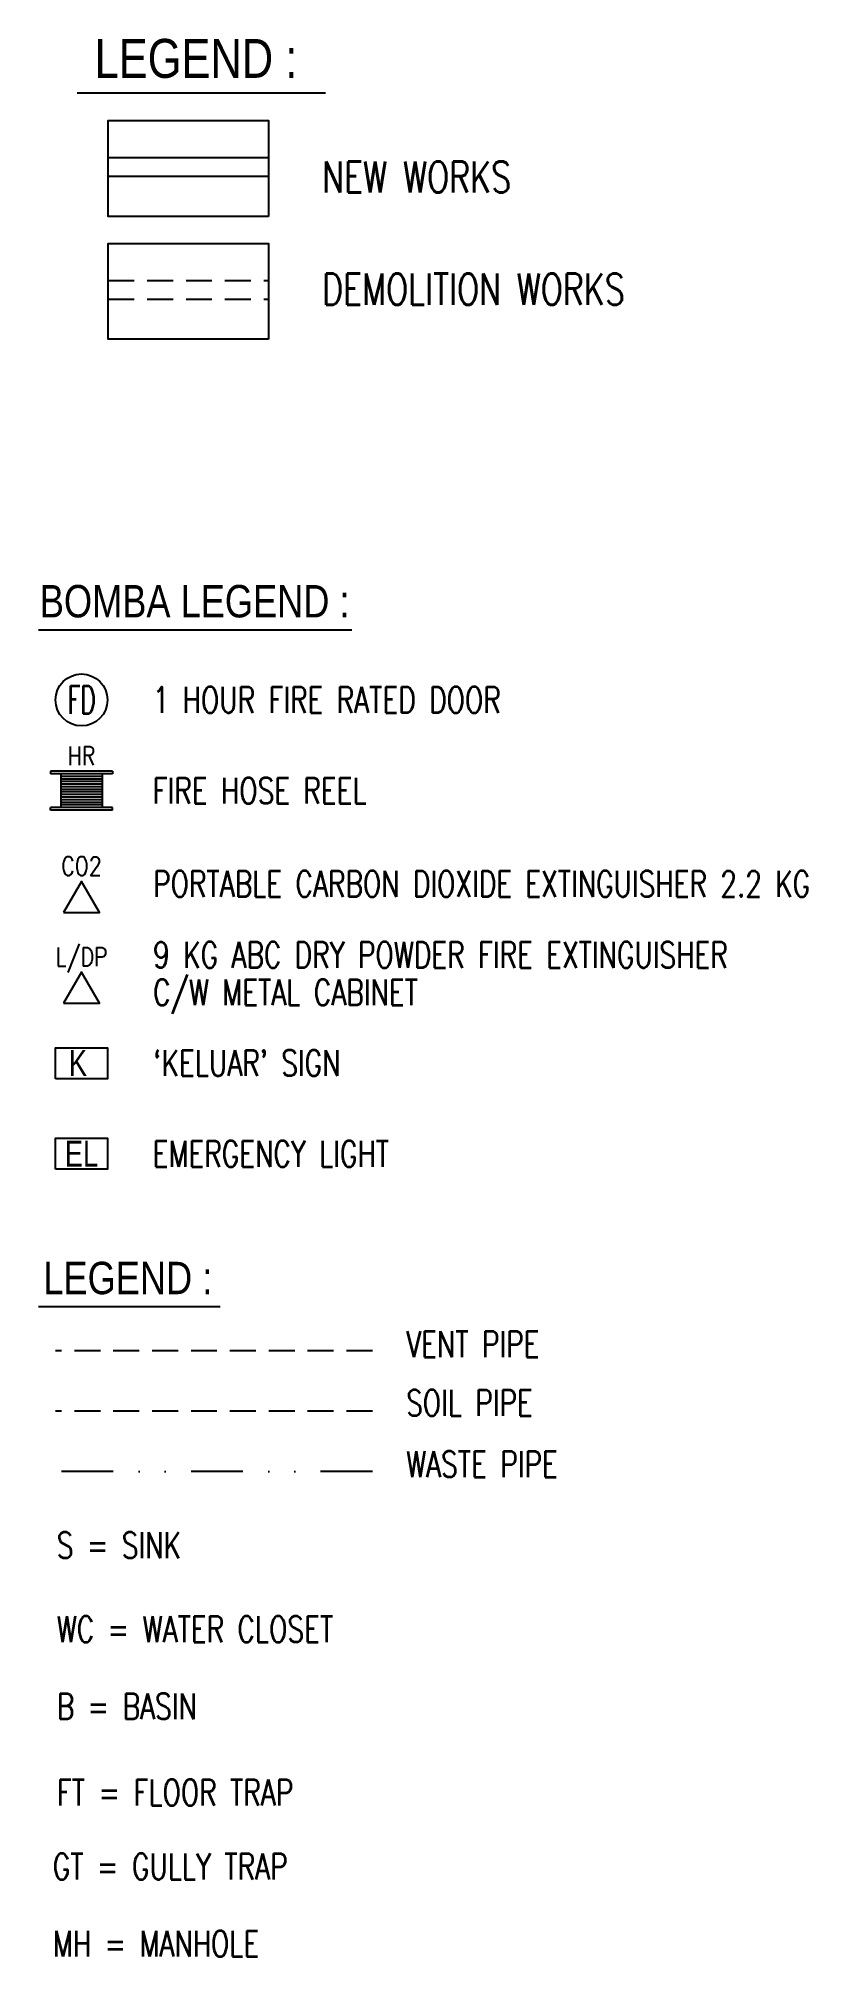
# Model space of a CAD drawing. Extents: x 2879167 to 2959690, y -882003 to -585933.
# Drawn here: x 2943154 to 2950577, y -709052 to -690555 of the extents above; entities that cross this region are included whole.
import ezdxf
from ezdxf.enums import TextEntityAlignment as Align

# ---------------------------------------------------------------- set-up
doc = ezdxf.new("R2010")
doc.units = 0
doc.header["$LTSCALE"] = 1000
doc.header["$MEASUREMENT"] = 0
doc.linetypes.add('DIVIDE', pattern=[1.25, 0.5, -0.25, 0, -0.25, 0, -0.25])
doc.linetypes.add('HIDDEN', pattern=[0.375, 0.25, -0.125])
for name, color, linetype in [('COL', 3, 'CONTINUOUS'), ('Finishes', 1, 'CONTINUOUS'), ('SP', 122, 'HIDDEN'), ('SPEC', 7, 'CONTINUOUS')]:
    doc.layers.add(name, color=color, linetype=linetype)
doc.styles.add('ROMANS', font='romans.shx')
doc.styles.get("Standard").update_dxf_attribs({"font": 'Helv.shx'})
doc.styles.add('STYLE1', font='ARIAL.TTF', dxfattribs={"width": 0.8, "height": 600})

msp = doc.modelspace()

# ---------------------------------------------------------------- texts
at = {"layer": 'Finishes', "color": 7, "ltscale": 10, "style": 'STYLE1', "width": 0.8}
for s, height, p in [('LEGEND :', 375, (2944674, -690747.6, 2040.9)), ('BOMBA LEGEND :', 312.5, (2944661.9, -695981.7, 1700.8)), ('LEGEND :', 312.5, (2944016.9, -702507.7, 1700.8))]:
    msp.add_text(s, height=height, dxfattribs=at).set_placement(p, align=Align.MIDDLE)
at = {"layer": 'Finishes', "color": 7, "ltscale": 10, "style": 'ROMANS', "width": 0.75}
for s, height, p in [('NEW WORKS', 300, (2945891.7, -691890.4)), ('DEMOLITION WORKS', 300, (2945891.7, -692973.1)), ('1 HOUR FIRE RATED DOOR', 250, (2944255.9, -696934)), ('FIRE HOSE REEL', 250, (2944255.9, -697809.1)), ('9 KG ABC DRY POWDER FIRE EXTINGUISHER', 250, (2944260.6, -699391.7)), ('C/W METAL CABINET', 250, (2944260.6, -699753.7)), ("`KELUAR' SIGN", 250, (2944260.5, -700434.6)), ('EMERGENCY LIGHT', 250, (2944255.9, -701309.7))]:
    msp.add_text(s, height=height, dxfattribs=at).set_placement(p, align=Align.MIDDLE_LEFT)
at = {"layer": 'Finishes', "ltscale": 0.1, "style": 'ROMANS', "width": 0.6}
msp.add_text('FD', height=270, rotation=0, dxfattribs=at).set_placement((2943569.9, -696934), align=Align.MIDDLE_CENTER)
at = {"layer": 'Finishes', "color": 7, "ltscale": 10, "style": 'ROMANS', "width": 0.75}
for s, p in [('PORTABLE CARBON DIOXIDE EXTINGUISHER 2.2 KG', (2944260.5, -698832.3)), ('VENT PIPE ', (2946702.7, -703270.9)), ('SOIL PIPE ', (2946702.7, -703837.3)), ('WASTE PIPE ', (2946702.7, -704427.3)), ('S = SINK', (2943331.2, -705208.6)), ('WC = WATER CLOSET', (2943331.2, -706018.4)), ('B = BASIN', (2943331.2, -706763.5)), ('FT = FLOOR TRAP', (2943331.2, -707593.2)), ('GT = GULLY TRAP', (2943292.7, -708306.9)), ('MH = MANHOLE', (2943292.7, -709052))]:
    msp.add_text(s, height=250, dxfattribs=at).set_placement(p)
at = {"layer": 'Finishes', "width": 0.75}
for s, p in [('K', (2943535.9, -700434.6)), ('EL', (2943569.9, -701309.7))]:
    msp.add_text(s, height=250, dxfattribs=at).set_placement(p, align=Align.MIDDLE)
at = {"layer": 'SPEC', "color": 7, "linetype": 'Continuous', "style": 'ROMANS', "width": 0.8}
for s, p in [('HR', (2943569.9, -697473.1)), ('CO2', (2943569.9, -698535.7)), ('L/DP', (2943569.9, -699410.9))]:
    msp.add_text(s, height=180, dxfattribs=at).set_placement(p, align=Align.MIDDLE_CENTER)

# ---------------------------------------------------------------- linework, layer by layer
at = {"layer": 'COL', "color": 7, "ltscale": 0.1}
for p, q in [((2943828.3, -691704.3), (2945374.3, -691704.3)), ((2943828.3, -691884.3), (2945374.3, -691884.3))]:
    msp.add_line(p, q, dxfattribs=at)
at = {"layer": 'COL', "color": 7, "linetype": 'HIDDEN'}
for p, q in [((2943828.3, -692888), (2945374.3, -692888)), ((2943828.3, -693068), (2945374.3, -693068))]:
    msp.add_line(p, q, dxfattribs=at)
at = {"layer": 'COL', "color": 1, "ltscale": 0.1}
for points in [[(2945374.3, -692271.2), (2943828.3, -692271.2), (2943828.3, -691347.3), (2945374.3, -691347.3)], [(2945374.3, -693455), (2943828.3, -693455), (2943828.3, -692531.1), (2945374.3, -692531.1)]]:
    msp.add_lwpolyline(points, close=True, dxfattribs=at)
at = {"layer": 'Finishes', "color": 7, "ltscale": 10}
for p, q in [((2945923.4, -691082), (2943528.6, -691082)), ((2946177.3, -696260.4), (2943153.5, -696260.4)), ((2944906.7, -702786.4), (2943153.5, -702786.4))]:
    msp.add_line(p, q, dxfattribs=at)
at = {"layer": 'Finishes', "color": 5}
for p, q in [((2943269.9, -697621.6), (2943269.9, -697646.6)), ((2943869.9, -697621.6), (2943269.9, -697621.6)), ((2943869.9, -697646.6), (2943269.9, -697646.6)), ((2943369.9, -697646.6), (2943369.9, -697971.6)), ((2943769.9, -697671.6), (2943369.9, -697671.6)), ((2943769.9, -697696.6), (2943369.9, -697696.6)), ((2943769.9, -697721.6), (2943369.9, -697721.6)), ((2943769.9, -697646.6), (2943769.9, -697971.6)), ((2943869.9, -697621.6), (2943869.9, -697646.6)), ((2943769.9, -697746.6), (2943369.9, -697746.6)), ((2943769.9, -697771.6), (2943369.9, -697771.6)), ((2943769.9, -697796.6), (2943369.9, -697796.6)), ((2943769.9, -697821.6), (2943369.9, -697821.6)), ((2943769.9, -697846.6), (2943369.9, -697846.6)), ((2943769.9, -697871.6), (2943369.9, -697871.6)), ((2943769.9, -697896.6), (2943369.9, -697896.6)), ((2943269.9, -697996.6), (2943269.9, -697971.6)), ((2943869.9, -697971.6), (2943269.9, -697971.6)), ((2943869.9, -697996.6), (2943269.9, -697996.6)), ((2943769.9, -697921.6), (2943369.9, -697921.6)), ((2943769.9, -697946.6), (2943369.9, -697946.6)), ((2943769.9, -697971.6), (2943369.9, -697971.6)), ((2943869.9, -697996.6), (2943869.9, -697971.6))]:
    msp.add_line(p, q, dxfattribs=at)
at = {"layer": 'Finishes'}
for points in [[(2943396.7, -698984.3), (2943743.1, -698984.3), (2943569.9, -698684.3)], [(2943396.7, -699859.4), (2943743.1, -699859.4), (2943569.9, -699559.4)], [(2943319.9, -700588.7), (2943319.9, -700288.7), (2943819.9, -700288.7), (2943819.9, -700588.7)], [(2943319.9, -701459.7), (2943319.9, -701159.7), (2943819.9, -701159.7), (2943819.9, -701459.7)]]:
    msp.add_lwpolyline(points, close=True, dxfattribs=at)
msp.add_circle((2943569.9, -696934), 250.4, dxfattribs=at)
at = {"layer": 'SP', "linetype": 'HIDDEN'}
msp.add_line((2946377, -703210), (2943319.4, -703210), dxfattribs=at)
at = {"layer": 'SP'}
msp.add_line((2946377, -703792), (2943319.4, -703792), dxfattribs=at)
at = {"layer": 'SP', "linetype": 'DIVIDE'}
msp.add_line((2946377, -704374), (2943319.4, -704374), dxfattribs=at)

msp.set_redraw_order([(e.dxf.handle, doc.entitydb.next_handle()) for e in msp.query("TEXT MTEXT ATTDEF DIMENSION ARC_DIMENSION")])  # texts and dimensions are drawn at this point

doc.saveas('drawing.dxf')
